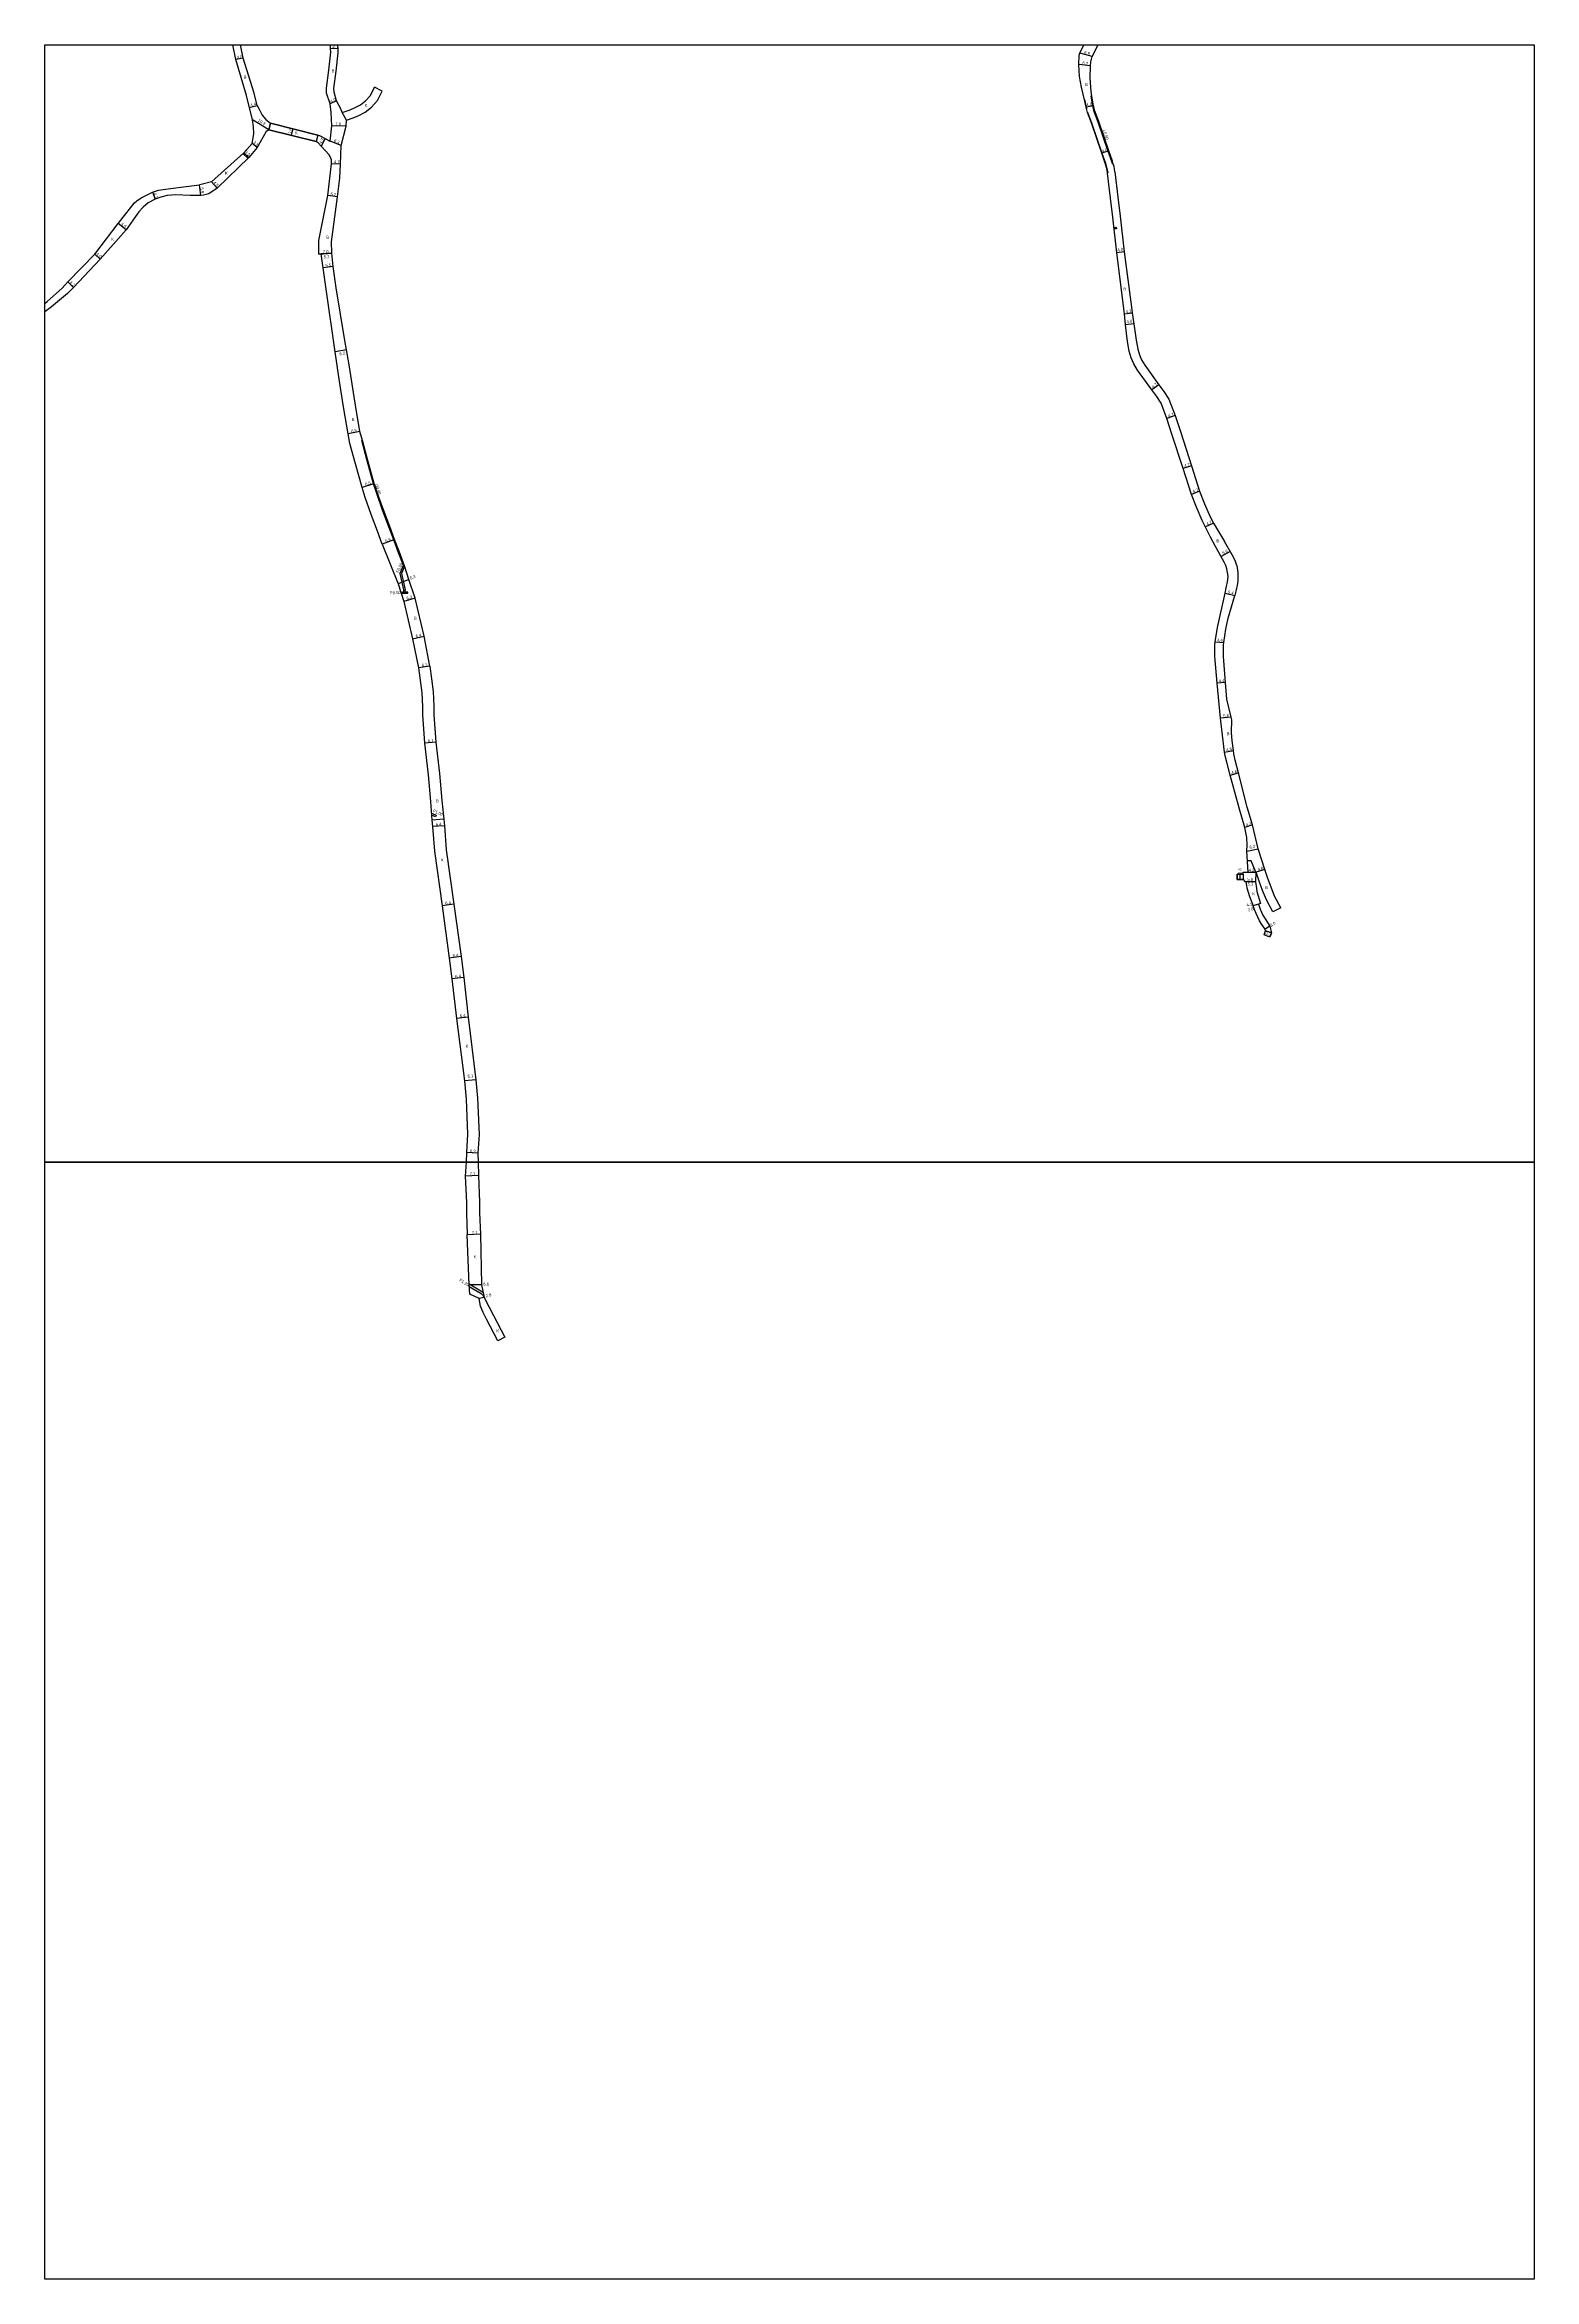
# Model space of a CAD drawing. Header units: metres. Extents: x -7200 to -4000, y -101400 to -99000.
# Drawn here: x -4800 to -4000, y -100200 to -99000 of the extents above; entities that cross this region are included whole.
import ezdxf

# ---------------------------------------------------------------- set-up
doc = ezdxf.new("R2010")
doc.units = ezdxf.units.M
doc.header["$LTSCALE"] = 2.5
for name, color, linetype in [('側溝・桝', 7, 'Continuous'), ('図郭', 7, 'Continuous'), ('幅員', 7, 'Continuous'), ('歩道・分離帯・安全施設', 7, 'Continuous'), ('舗装', 7, 'Continuous'), ('道路', 7, 'Continuous')]:
    doc.layers.add(name, color=color, linetype=linetype)
doc.styles.get("Standard").update_dxf_attribs({"font": ''})
doc.styles.get('Standard').set_extended_font_data('@MS PGothic')

msp = doc.modelspace()

# ---------------------------------------------------------------- linework, layer by layer
at = {"layer": '側溝・桝'}
for points in [[(-4237.6, -99027.6), (-4238.1, -99027.7), (-4237.2, -99032.9), (-4237.1, -99033.5), (-4236.7, -99035.3), (-4234.4, -99041.4), (-4229, -99057.2), (-4227.1, -99062.6), (-4226.7, -99063.8), (-4226.3, -99063.7)], [(-4606.5, -99280.4), (-4609.5, -99272.6), (-4612.1, -99265.8), (-4614.7, -99258.8), (-4618.1, -99249.8), (-4621.2, -99241), (-4623, -99235.6), (-4626.5, -99223.3), (-4629.3, -99212.5)], [(-4607.3, -99279.4), (-4609.3, -99283.9), (-4607.3, -99292.8), (-4607.5, -99294.1)], [(-4606.9, -99280.5), (-4608.4, -99284), (-4606.4, -99292.7), (-4606.7, -99294)], [(-4608.5, -99294.6), (-4604.9, -99294.5), (-4604.9, -99294), (-4606.7, -99294), (-4607.5, -99294.1), (-4608.7, -99294.1)], [(-4592.3, -99412.6), (-4589.7, -99413.7), (-4590.1, -99414.6), (-4592.2, -99413.7)], [(-4572, -99665.4), (-4564.9, -99669.7), (-4564.5, -99670.1)], [(-4572, -99666.8), (-4565.6, -99670.7), (-4564.7, -99671.6), (-4563.9, -99672.7)]]:
    msp.add_lwpolyline(points, dxfattribs=at)
msp.add_lwpolyline([(-4225.3, -99098.9), (-4225.4, -99098.1), (-4224.5, -99098), (-4224.4, -99098.8)], close=True, dxfattribs=at)
at = {"layer": '図郭'}
for points in [[(-4000, -99000), (-4000, -99600), (-4800, -99600), (-4800, -99000)], [(-4000, -99600), (-4000, -100200), (-4800, -100200), (-4800, -99600)]]:
    msp.add_lwpolyline(points, close=True, dxfattribs=at)
at = {"layer": '幅員'}
for points in [[(-4693.4, -99007.3), (-4697.3, -99008)], [(-4642.4, -99002.2), (-4646.5, -99002.1)], [(-4238.4, -99011.4), (-4244.6, -99010.7)], [(-4237.4, -99006.4), (-4244, -99004.5)], [(-4690.1, -99033.8), (-4685.8, -99032.7)], [(-4643.2, -99030.1), (-4646.7, -99031.8)], [(-4236.7, -99032.9), (-4240.7, -99033.6)], [(-4679.6, -99045.7), (-4688.4, -99040.3)], [(-4667.5, -99048.7), (-4666.6, -99045.2)], [(-4638.1, -99043.8), (-4645.7, -99043.6)], [(-4690.4, -99060.5), (-4693, -99058.1)], [(-4685.8, -99055.2), (-4688.5, -99053)], [(-4649.4, -99050.3), (-4651.6, -99054.5)], [(-4640.8, -99054.2), (-4646.6, -99051.8)], [(-4228.5, -99057), (-4232.3, -99058.3)], [(-4641.2, -99064.1), (-4645.9, -99063.9)], [(-4742.1, -99079.2), (-4740.6, -99083)], [(-4716.1, -99081), (-4716.9, -99075.2)], [(-4707.4, -99077), (-4710.5, -99073.7)], [(-4642.8, -99081.7), (-4648, -99081)], [(-4756.2, -99099.4), (-4760.6, -99096.1)], [(-4773.1, -99112.4), (-4770.2, -99115.1)], [(-4652.8, -99112.4), (-4645.8, -99111.9)], [(-4645.8, -99111.9), (-4651.5, -99112.3)], [(-4645.1, -99119.1), (-4650.5, -99119.8)], [(-4220.2, -99111.2), (-4224.2, -99111.8)], [(-4784.5, -99130.4), (-4787.5, -99127.4)], [(-4215, -99149.9), (-4219.6, -99150.5)], [(-4637.9, -99163.9), (-4644, -99165)], [(-4201.6, -99182.6), (-4205.4, -99185.4)], [(-4192.9, -99199.2), (-4197.3, -99200.7)], [(-4630.7, -99207.8), (-4637, -99209)], [(-4184.1, -99226.1), (-4188.6, -99227.6)], [(-4623.4, -99235.8), (-4629.5, -99237.8)], [(-4179.8, -99239.8), (-4184.1, -99241.5)], [(-4172.3, -99257), (-4176.6, -99259)], [(-4612.5, -99265.9), (-4618.7, -99268.2)], [(-4163.3, -99272.2), (-4168.2, -99274.9)], [(-4604.4, -99287.2), (-4610.2, -99289.5)], [(-4601.1, -99297.2), (-4607.1, -99299)], [(-4166.1, -99294.5), (-4160.8, -99295.7)], [(-4602.4, -99319), (-4596.2, -99317.7)], [(-4171.4, -99320.6), (-4166.8, -99321.1)], [(-4593.2, -99333.8), (-4599.3, -99334.6)], [(-4165.9, -99342.5), (-4170.3, -99342.9)], [(-4162.8, -99361.2), (-4168.6, -99361.7)], [(-4590, -99374.6), (-4596, -99375)], [(-4166.3, -99379.9), (-4161.6, -99379.1)], [(-4163.3, -99392.3), (-4158.9, -99391.1)], [(-4585.3, -99419.4), (-4591.7, -99419.9)], [(-4151.4, -99419), (-4155.4, -99420.3)], [(-4154.4, -99433), (-4148.3, -99431.8)], [(-4144.7, -99442.9), (-4149.3, -99444.3)], [(-4158, -99448.3), (-4157.9, -99445.5)], [(-4156.3, -99444.3), (-4149.5, -99444.3)], [(-4149.7, -99449.5), (-4155.5, -99449.4)], [(-4149.7, -99449.5), (-4155, -99449.5)], [(-4580.3, -99461.6), (-4586.6, -99462.5)], [(-4147, -99461.1), (-4150.9, -99462.4)], [(-4148.2, -99461.5), (-4150.9, -99462.4)], [(-4142.1, -99473.4), (-4144.6, -99474.9)], [(-4141.2, -99476.9), (-4144.3, -99475.8)], [(-4576.4, -99489.7), (-4582.7, -99490.5)], [(-4574.9, -99501), (-4581.3, -99501.7)], [(-4572.5, -99522.2), (-4578.9, -99522.9)], [(-4568.5, -99555.8), (-4574.5, -99556.4)], [(-4567.3, -99595.3), (-4573.5, -99594.9)], [(-4567, -99607.3), (-4574.1, -99607.6)], [(-4566, -99638.8), (-4573.1, -99639.1)], [(-4565.4, -99665.9), (-4572, -99666)], [(-4563.9, -99672.7), (-4566.6, -99673.3)]]:
    msp.add_lwpolyline(points, dxfattribs=at)
at = {"layer": '幅員', "flags": 128}
msp.add_lwpolyline([(-4220.1, -99144.6), (-4215.9, -99144)], dxfattribs=at)
at = {"layer": '歩道・分離帯・安全施設'}
for points in [[(-4241.5, -99029.5), (-4240.6, -99033.6), (-4240.4, -99034.3)], [(-4239.9, -99036.3), (-4237.6, -99042.5), (-4232.2, -99058.3), (-4230.3, -99063.7), (-4229.5, -99066.4), (-4229.1, -99068.9)], [(-4646.7, -99051.9), (-4652.2, -99049), (-4653.4, -99048.6)]]:
    msp.add_lwpolyline(points, dxfattribs=at)
at = {"layer": '舗装'}
for points in [[(-4678.8, -99042.2), (-4679.6, -99045.7)], [(-4638, -99040.5), (-4640.2, -99036.4)], [(-4690.9, -99060.9), (-4693.5, -99058.5)], [(-4653.3, -99048.5), (-4654.2, -99052)], [(-4585.6, -99415.9), (-4592, -99416.4)], [(-4149.5, -99444.3), (-4152.1, -99438.3), (-4154.1, -99438.2)]]:
    msp.add_lwpolyline(points, dxfattribs=at)
at = {"layer": '道路'}
for points in [[(-4688.5, -99053), (-4687.6, -99047.8), (-4687.8, -99043.9), (-4688.4, -99040.3), (-4691.7, -99027.3), (-4697.3, -99008), (-4698.9, -99000)], [(-4693.4, -99007.3), (-4694.8, -99000)], [(-4646.6, -99051.8), (-4645.7, -99043.6), (-4646.2, -99036.5), (-4646.7, -99031.8), (-4648.6, -99026), (-4648.7, -99023.4), (-4647.4, -99013.7), (-4646.4, -99004.1), (-4646.5, -99002.1), (-4646.5, -99000)], [(-4640.2, -99036.4), (-4641, -99034.5), (-4643.2, -99030.1), (-4644.6, -99025.5), (-4644.7, -99023.5), (-4643.5, -99014.2), (-4642.4, -99004.4), (-4642.4, -99002.2), (-4642.5, -99000)], [(-4241.6, -99029.6), (-4243.2, -99022.8), (-4244.2, -99017), (-4244.6, -99010.7), (-4244.4, -99005.7), (-4244, -99004.5), (-4241.9, -99000)], [(-4237.6, -99027.6), (-4238, -99025.1), (-4238.6, -99017.9), (-4238.4, -99011.4), (-4238.2, -99009.2), (-4237.4, -99006.4), (-4234.3, -99000)], [(-4685.8, -99032.7), (-4687.5, -99026.1), (-4693.4, -99007.3)], [(-4640.2, -99036.4), (-4636, -99035), (-4633.3, -99033.8), (-4630.4, -99032.3), (-4627.7, -99030.1), (-4625.1, -99027.3), (-4622.8, -99022.8)], [(-4618.7, -99024.9), (-4622.8, -99022.8)], [(-4685.8, -99032.7), (-4684.9, -99034.7), (-4683.2, -99037.8), (-4681.2, -99040.2), (-4678.8, -99042.2), (-4653.3, -99048.5)], [(-4638, -99040.5), (-4634.4, -99039.3), (-4631.3, -99038), (-4627.9, -99036.2), (-4624.5, -99033.5), (-4621.3, -99030), (-4618.7, -99024.9)], [(-4240.5, -99034.3), (-4240.7, -99033.6), (-4241.6, -99029.6)], [(-4240, -99036.4), (-4240.5, -99034.3)], [(-4226.3, -99063.7), (-4226.6, -99062.5), (-4228.5, -99057), (-4233.9, -99041.2), (-4236.2, -99035.2), (-4236.6, -99033.4), (-4236.7, -99032.9), (-4237.6, -99027.6)], [(-4679.6, -99045.7), (-4681.1, -99046.7), (-4685.8, -99055.2), (-4690.4, -99060.5), (-4707.4, -99077), (-4711.8, -99080.1), (-4714.7, -99080.8), (-4716.1, -99081), (-4721.8, -99081), (-4729.6, -99080.7), (-4734.3, -99081), (-4737.7, -99081.9), (-4740.6, -99083), (-4744.5, -99084.9), (-4747.2, -99087.2), (-4749.5, -99089.7), (-4751.2, -99092.3), (-4756.2, -99099.4), (-4770.2, -99115.1), (-4784.5, -99130.4), (-4787.7, -99133.7), (-4796.3, -99140.8), (-4800, -99143.5)], [(-4679.6, -99045.7), (-4654.2, -99052)], [(-4651.6, -99054.5), (-4653.2, -99052.7), (-4654.2, -99052), (-4679.6, -99045.7)], [(-4653.3, -99048.5), (-4678.8, -99042.2)], [(-4593.2, -99333.8), (-4596.2, -99317.7), (-4601.1, -99297.2), (-4604.4, -99287.2), (-4606.5, -99280.4), (-4606.9, -99280.5), (-4609.9, -99272.8), (-4612.5, -99265.9), (-4615.1, -99258.9), (-4618.5, -99249.9), (-4621.6, -99241.1), (-4623.4, -99235.8), (-4626.9, -99223.4), (-4629.7, -99212.6), (-4629.3, -99212.5), (-4630.7, -99207.8), (-4633.1, -99193.5), (-4636.6, -99170.9), (-4637.9, -99163.8), (-4638.8, -99158.9), (-4643.4, -99130.5), (-4645.1, -99119.1), (-4645.8, -99111.9), (-4645.9, -99105.8), (-4642.8, -99081.7), (-4641.5, -99071.7), (-4641.2, -99064.1), (-4640.8, -99054.2), (-4638.1, -99043.8), (-4638, -99040.5)], [(-4229.2, -99068.9), (-4229.6, -99066.4), (-4230.4, -99063.7), (-4232.3, -99058.3), (-4237.7, -99042.5), (-4240, -99036.4)], [(-4688.5, -99053), (-4693, -99058.1), (-4710.5, -99073.7), (-4715.9, -99075), (-4716.9, -99075.2)], [(-4653.3, -99048.5), (-4652.1, -99048.9), (-4646.6, -99051.8)], [(-4645.9, -99063.9), (-4645.9, -99062.9), (-4646, -99061.9), (-4646.3, -99060.9), (-4646.7, -99060), (-4647.3, -99059.2), (-4651.6, -99054.5)], [(-4648, -99081), (-4645.9, -99063.9)], [(-4224.2, -99111.8), (-4226.4, -99092.6), (-4227.6, -99082.4), (-4229.2, -99069), (-4229.2, -99068.9)], [(-4225.2, -99068.3), (-4225.7, -99065.5), (-4226.3, -99063.7)], [(-4225.2, -99068.3), (-4223.6, -99081.9), (-4222.4, -99092.1), (-4220.2, -99111.2), (-4219.1, -99120.7), (-4216.4, -99141), (-4215.9, -99144), (-4215, -99149.9), (-4213.9, -99158.6), (-4213, -99163.5), (-4212.1, -99166.6), (-4210.9, -99169.2), (-4209.2, -99172.1), (-4201.6, -99182.6), (-4199, -99186.2), (-4196.2, -99190.3), (-4192.9, -99199.2), (-4190.1, -99207.7), (-4184.1, -99226.1), (-4179.8, -99239.8), (-4177.1, -99246.6), (-4174, -99253.5), (-4172.3, -99257), (-4166.3, -99266.8)], [(-4773.1, -99112.4), (-4760.6, -99096.1), (-4753.8, -99087.4), (-4752.8, -99086.1), (-4751.7, -99085), (-4750.5, -99083.9), (-4749.2, -99082.9), (-4747.8, -99082.1), (-4746.4, -99081.3), (-4742.1, -99079.2), (-4738.9, -99078.1), (-4732.4, -99077.3), (-4724.1, -99076.1), (-4716.9, -99075.2)], [(-4650.5, -99119.8), (-4651.5, -99112.3), (-4652.8, -99112.4), (-4652.8, -99105.2), (-4648, -99081)], [(-4790.7, -99130.7), (-4787.5, -99127.4), (-4773.1, -99112.4)], [(-4644, -99165), (-4648.9, -99131.3), (-4650.5, -99119.8)], [(-4800, -99138.9), (-4798.6, -99137.9), (-4790.7, -99130.7)], [(-4159.5, -99445.5), (-4156.3, -99445.5), (-4156.3, -99444.3), (-4153.7, -99444.3), (-4154.4, -99433), (-4154.2, -99429.6), (-4154.4, -99425.7), (-4155.4, -99420.3), (-4158.3, -99410.5), (-4163.3, -99392.3), (-4165.2, -99385.3), (-4166, -99381.8), (-4166.3, -99379.9), (-4168.6, -99361.7), (-4170.3, -99342.9), (-4171.6, -99328.5), (-4171.5, -99322.2), (-4171.4, -99320.6), (-4170.2, -99313), (-4166.1, -99294.5), (-4165.3, -99290.7), (-4164.9, -99289.3), (-4164.6, -99287.4), (-4164.5, -99285.4), (-4164.7, -99283.4), (-4165.1, -99281.5), (-4165.7, -99279.6), (-4166.6, -99277.8), (-4171.2, -99269.5), (-4173.9, -99264.4), (-4178.3, -99255.5), (-4181.5, -99248.4), (-4184.1, -99241.5), (-4188.6, -99227.6), (-4194.6, -99209.2), (-4197.3, -99200.7), (-4200.4, -99192.5), (-4202.8, -99188.9), (-4205.4, -99185.4), (-4213.1, -99174.7), (-4215.1, -99171.4), (-4216.5, -99168.2), (-4217.5, -99164.6), (-4218.5, -99159.4), (-4219.6, -99150.5)], [(-4641.8, -99179.7), (-4644, -99165)], [(-4629.5, -99237.8), (-4633.1, -99225.1), (-4636.1, -99214.1), (-4637, -99209), (-4639.5, -99194.5), (-4641.8, -99179.7)], [(-4618.7, -99268.2), (-4621.3, -99261.2), (-4624.7, -99252.2), (-4627.9, -99243.2), (-4629.5, -99237.8)], [(-4618.7, -99268.2), (-4610.2, -99289.5), (-4607.1, -99299), (-4602.4, -99319), (-4599.3, -99334.6), (-4597.5, -99348), (-4597.1, -99355.5), (-4597.1, -99359.8), (-4596, -99375), (-4594.1, -99392), (-4592.8, -99406.4), (-4592, -99416.4), (-4591.7, -99419.9), (-4590.7, -99433.1), (-4586.6, -99462.5), (-4582.7, -99490.5), (-4581.3, -99501.7), (-4578.9, -99522.9), (-4574.5, -99556.4)], [(-4159.8, -99279.7), (-4160.5, -99277.5), (-4161.6, -99275.2), (-4166.3, -99266.8)], [(-4159.8, -99279.7), (-4159.3, -99283.4), (-4159.2, -99285.6), (-4159.2, -99287.9), (-4159.6, -99290.4), (-4160, -99291.9), (-4160.8, -99295.7)], [(-4167, -99328.5), (-4166.9, -99322.5), (-4166.8, -99321.1), (-4165.7, -99313.9), (-4164.4, -99307.9), (-4160.8, -99295.7)], [(-4593.2, -99333.8), (-4591.4, -99347.4), (-4591, -99355.3), (-4591, -99359.9), (-4590, -99374.6), (-4588, -99391.4), (-4586.7, -99405.8), (-4585.6, -99415.9), (-4585.3, -99419.4), (-4584.3, -99432.4), (-4580.3, -99461.6), (-4576.4, -99489.7), (-4574.9, -99501), (-4572.5, -99522.2), (-4568.5, -99555.8), (-4567.5, -99565.8), (-4566.7, -99585.2), (-4567.3, -99595.3), (-4567.2, -99600)], [(-4165.1, -99351.4), (-4165.9, -99342.5), (-4167, -99328.5)], [(-4162.3, -99373.9), (-4162.6, -99369.4), (-4162.5, -99362.5), (-4162.8, -99361.2), (-4165.1, -99351.4)], [(-4160.6, -99384.3), (-4161.3, -99380.9), (-4161.6, -99379.1), (-4162.3, -99373.9)], [(-4158.9, -99391.1), (-4160.6, -99384.3)], [(-4148.3, -99431.8), (-4151.4, -99419), (-4154.3, -99409.4), (-4158.9, -99391.1)], [(-4136.2, -99463.6), (-4139.5, -99457.2), (-4141.4, -99452.5), (-4143.2, -99447.7), (-4144.7, -99442.9), (-4148.3, -99431.8)], [(-4156.3, -99445.5), (-4159.5, -99445.5)], [(-4159.5, -99445.5), (-4159.5, -99448.3)], [(-4159.5, -99448.3), (-4156.3, -99448.3)], [(-4159.5, -99448.3), (-4156.3, -99448.3), (-4155.5, -99449.4), (-4155, -99449.5), (-4154.4, -99452.8), (-4153, -99457.4), (-4150.9, -99462.4)], [(-4140.5, -99465.7), (-4143.9, -99459.2), (-4145.9, -99454.2), (-4147.7, -99449.2), (-4149.3, -99444.3), (-4149.5, -99444.3), (-4149.7, -99449.5), (-4149.2, -99453.1), (-4149, -99454.8), (-4147, -99461.1), (-4148.2, -99461.5), (-4147.3, -99464.3), (-4145.8, -99467.4), (-4142.1, -99473.4), (-4141.2, -99476.9), (-4142.1, -99479.2)], [(-4144.3, -99475.8), (-4144.6, -99474.9), (-4146.3, -99472.5), (-4147.5, -99470.5), (-4148.5, -99468.5), (-4149.4, -99466.5), (-4150.2, -99464.4), (-4150.9, -99462.4)], [(-4136.2, -99463.6), (-4140.5, -99465.7)], [(-4145.1, -99478), (-4144.3, -99475.8)], [(-4142.1, -99479.2), (-4145.1, -99478)], [(-4574.5, -99556.4), (-4573.7, -99566.3), (-4572.9, -99585.1), (-4573.5, -99594.9), (-4573.7, -99600)], [(-4573.7, -99600), (-4574.1, -99607.6), (-4573.5, -99621.8), (-4573.5, -99627.4), (-4573.1, -99639.1)], [(-4567.2, -99600), (-4567, -99607.3), (-4566.4, -99621.6), (-4566.4, -99627.3), (-4566, -99638.8), (-4565.4, -99665.9), (-4563.9, -99672.7), (-4559, -99682.4), (-4552.9, -99694)], [(-4572, -99666), (-4573.1, -99639.1)], [(-4556.6, -99696), (-4562.7, -99684.4), (-4564.5, -99680.9), (-4565.9, -99677.4), (-4566.6, -99673.3), (-4571.7, -99670.9), (-4572, -99666)], [(-4552.9, -99694), (-4556.6, -99696)]]:
    msp.add_lwpolyline(points, dxfattribs=at)
for points in [[(-4654.2, -99052), (-4679.6, -99045.7), (-4678.8, -99042.2), (-4653.3, -99048.5)], [(-4159.5, -99448.3), (-4159.5, -99445.5), (-4156.3, -99445.5), (-4156.3, -99448.3)]]:
    msp.add_lwpolyline(points, close=True, dxfattribs=at)
at = {"layer": '道路', "flags": 128}
msp.add_lwpolyline([(-4219.6, -99150.5), (-4220.1, -99144.6), (-4224.2, -99111.8)], dxfattribs=at)

# ---------------------------------------------------------------- texts
at = {"layer": '側溝・桝'}
for s, rotation, p in [('L0.50', 288.9474, (-4231.8, -99046)), ('U0.40', 288.0428, (-4622.6, -99236.1)), ('F0.80', 65.9733, (-4609.9, -99283.8)), ('F0.50', 2.7766, (-4614.4, -99295.2)), ('F1.00', 335.6943, (-4591.7, -99412)), ('F1.20', 328.8022, (-4577.5, -99663.9))]:
    msp.add_text(s, height=1.6, rotation=rotation, dxfattribs=at).set_placement(p)
at = {"layer": '幅員'}
for s, rotation, p in [('4.0', 11.0296, (-4696.7, -99007.7)), ('4.1', 358.9035, (-4645.5, -99001.9)), ('6.2', 353.1822, (-4242.8, -99010.6)), ('6.9', 344.5695, (-4241.9, -99004.9)), ('4.4', 14.4639, (-4689.3, -99033.3)), ('4.0', 26.2468, (-4646.2, -99031.3)), ('4.0', 10.6628, (-4240.4, -99033.2)), ('10.3', 328.2301, (-4685.7, -99041.1)), ('3.6', 76.0889, (-4667.6, -99048.1)), ('7.6', 358.8945, (-4643.9, -99043.4)), ('3.5', 317.2155, (-4692.7, -99057.9)), ('3.5', 321.5595, (-4688.2, -99052.9)), ('4.7', 62.4253, (-4651.3, -99053.4)), ('6.3', 337.162, (-4644.9, -99052.1)), ('4.0', 18.9666, (-4232, -99057.9)), ('4.7', 357.3384, (-4644.8, -99063.7)), ('4.1', 291.2809, (-4741.6, -99079.9)), ('5.9', 277.7187, (-4716.4, -99076.8)), ('4.5', 313.0837, (-4709.6, -99074.2)), ('5.2', 352.5915, (-4646.6, -99081)), ('5.5', 323.1537, (-4759.3, -99096.8)), ('4.0', 317.5903, (-4772.5, -99112.6)), ('7.0', 4.0482, (-4650.6, -99112)), ('5.7', 0.2455, (-4650.2, -99114.7)), ('5.5', 8.012, (-4649.1, -99119.4)), ('4.0', 7.4765, (-4223.8, -99111)), ('4.2', 315.9939, (-4786.8, -99127.8)), ('4.2', 7.3401, (-4219.3, -99144.2)), ('4.6', 7.2595, (-4218.9, -99149.6)), ('6.2', 10.4354, (-4641.5, -99166.9)), ('4.7', 36.7342, (-4204.7, -99184.6)), ('4.7', 17.9858, (-4196.4, -99200.1)), ('6.5', 10.8195, (-4635.2, -99208.4)), ('4.7', 17.6478, (-4187.7, -99227)), ('6.5', 18.0428, (-4627.7, -99236.9)), ('4.7', 21.0059, (-4183.2, -99240.8)), ('4.7', 25.8129, (-4175.7, -99258.3)), ('6.6', 20.5993, (-4616.8, -99267.3)), ('5.6', 29.0834, (-4167, -99273.9)), ('6.3', 22.0202, (-4603.5, -99287.3)), ('6.3', 17.1655, (-4605.4, -99298.2)), ('5.4', 347.2577, (-4164.7, -99294.6)), ('6.4', 11.5381, (-4600.6, -99318.4)), ('4.6', 354.2158, (-4170.4, -99320.4)), ('6.1', 7.542, (-4597.4, -99334.1)), ('4.4', 5.3128, (-4169.4, -99342.5)), ('5.8', 5.0208, (-4167, -99361.3)), ('6.1', 4.0165, (-4594.1, -99374.6)), ('4.8', 9.5579, (-4165.3, -99379.4)), ('4.6', 15.2285, (-4162.4, -99391.8)), ('6.4', 4.4562, (-4589.9, -99419.5)), ('4.2', 17.1588, (-4154.7, -99419.8)), ('6.2', 10.9607, (-4152.8, -99431.8)), ('2.8', 89.733, (-4157.3, -99445.3)), ('4.2', 359.733, (-4153.4, -99444.1)), ('4.8', 17.7978, (-4148.3, -99443.8)), ('5.8', 359.733, (-4154.1, -99449)), ('5.3', 357.8593, (-4154, -99451.5)), ('6.4', 7.9227, (-4584.8, -99461.9)), ('4.1', 17.5778, (-4154.3, -99463)), ('2.8', 17.5778, (-4153.5, -99465.5)), ('3.3', 340.8338, (-4144.6, -99477.6)), ('3.0', 31.9034, (-4141.4, -99473.8)), ('6.4', 7.9366, (-4580.8, -99490)), ('6.4', 6.5554, (-4579.4, -99501.2)), ('6.4', 6.5553, (-4577, -99522.4)), ('6.1', 5.4661, (-4572.8, -99554.7)), ('6.2', 356.4346, (-4571.6, -99594.8)), ('7.1', 2.5179, (-4571.7, -99607.2)), ('7.1', 1.9601, (-4570.6, -99638.7)), ('6.6', 0.8722, (-4564.5, -99666.4)), ('2.8', 12.675, (-4563, -99672.7))]:
    msp.add_text(s, height=1.6, rotation=rotation, dxfattribs=at).set_placement(p)
at = {"layer": '舗装'}
for s, p in [('B', (-4693.1, -99018.2)), ('B', (-4645.9, -99014.8)), ('B', (-4241.3, -99022.2)), ('K', (-4628.2, -99033.4)), ('K', (-4665.6, -99048.1)), ('K', (-4703.1, -99069.8)), ('K', (-4764.3, -99105.3)), ('B', (-4648.7, -99104.2)), ('B', (-4220.8, -99132)), ('B', (-4635.1, -99202.1)), ('B', (-4170.7, -99267.3)), ('B', (-4601.7, -99308.8)), ('B', (-4165.2, -99370.8)), ('B', (-4589.9, -99406.9)), ('K', (-4587.2, -99438.6)), ('K', (-4151.5, -99456.8)), ('B', (-4144.6, -99453.4)), ('K', (-4574, -99538.6)), ('K', (-4569.6, -99651.7)), ('K', (-4557.4, -99691.5))]:
    msp.add_text(s, height=1.6, dxfattribs=at).set_placement(p)

doc.saveas('drawing.dxf')
